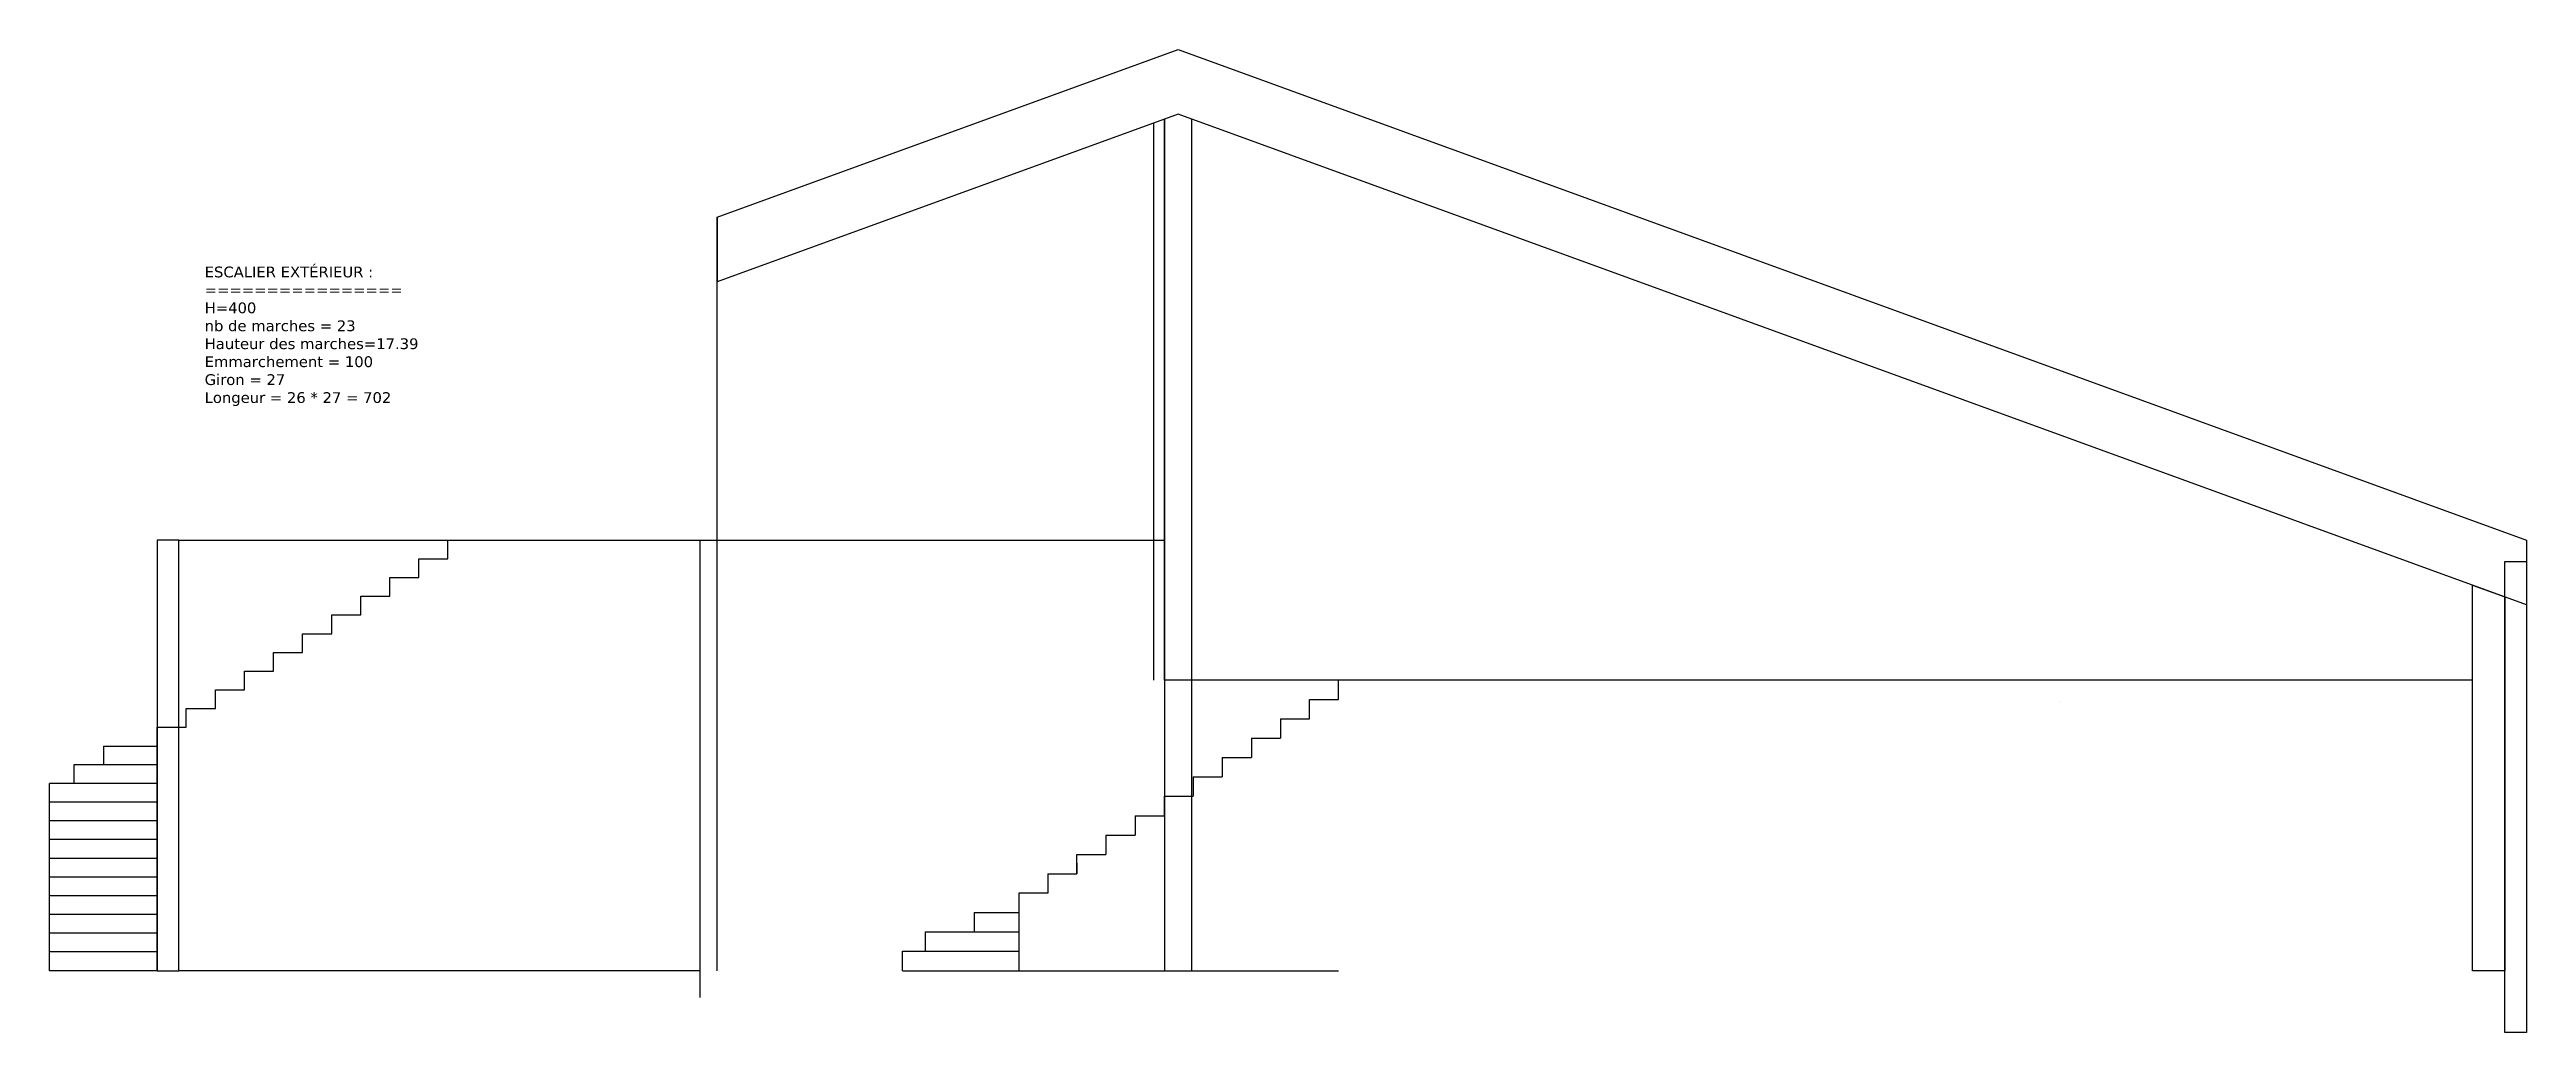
# Model space of a CAD drawing. Header units: centimetres. Extents: x -262314 to 1497847, y -126598 to 219599.
# Drawn here: x 54586 to 77586, y 13471 to 22603 of the extents above; entities that cross this region are included whole.
import ezdxf

# ---------------------------------------------------------------- set-up
doc = ezdxf.new("R2010")
doc.units = ezdxf.units.CM
for name, color, linetype in [('A-FP 1', 2, 'Continuous'), ('A-POTEAU', 44, 'Continuous'), ('A-Roof', 2, 'Continuous'), ('A-Wall', 30, 'Continuous'), ('E-STAIRS', 22, 'Continuous'), ('I-Cloison', 11, 'Continuous'), ('I-STAIRS', 44, 'Continuous'), ('Mur de soutenement', 1, 'Continuous'), ('Title Block', 250, 'Continuous')]:
    doc.layers.add(name, color=color, linetype=linetype)
doc.styles.add('Seb', font='Verdana.ttf')

msp = doc.modelspace()

# ---------------------------------------------------------------- texts
at = {"layer": 'Title Block', "insert": (56026.33, 20586.24), "char_height": 100, "attachment_point": 1, "style": 'Seb'}
msp.add_mtext_dynamic_manual_height_columns('ESCALIER EXTÉRIEUR :\\P================\\PH=400\\Pnb de marches = 23\\PHauteur des marches=17.39\\PEmmarchement = 100\\PGiron = 27\\PLongeur = 26 * 27 = 702', width=2608.2805, gutter_width=500, heights=[0], dxfattribs=at)

# ---------------------------------------------------------------- linework, layer by layer
at = {"layer": 'A-FP 1'}
for p, q in [((55785.97, 18045.26), (60785.97, 18045.26)), ((60785.97, 18045.26), (64939.76, 18045.26))]:
    msp.add_line(p, q, dxfattribs=at)
at = {"layer": 'A-POTEAU'}
for p, q in [((64939.76, 21957.11), (64939.76, 18045.26)), ((64939.76, 21957.11), (64939.76, 14045.26)), ((65189.76, 21957.11), (65189.76, 14045.26))]:
    msp.add_line(p, q, dxfattribs=at)
at = {"layer": 'A-Roof'}
for q in [(65064.76, 22602.61), (60785.97, 20445.26)]:
    msp.add_line((60785.97, 21045.26), q, dxfattribs=at)
for points in [[(65064.76, 22002.61), (60785.97, 20445.26), (60785.97, 21045.26), (65064.76, 22602.61), (77585.97, 18045.26), (77585.97, 17445.26)], [(77385.97, 17518.05), (77385.97, 14045.26), (77085.97, 14045.26), (77085.97, 17627.24)]]:
    msp.add_lwpolyline(points, close=True, dxfattribs=at)
at = {"layer": 'A-Wall'}
for p, q in [((60785.97, 14045.26), (60785.97, 21045.26)), ((60625.97, 18045.26), (60625.97, 13795.26))]:
    msp.add_line(p, q, dxfattribs=at)
at = {"layer": 'E-STAIRS'}
for p, q in [((58285.97, 17871.34), (58285.97, 18045.26)), ((58285.97, 18045.26), (58555.97, 18045.26)), ((58015.97, 17697.43), (58015.97, 17871.34)), ((58015.97, 17871.34), (58285.97, 17871.34)), ((57475.97, 17349.6), (57475.97, 17523.52)), ((57475.97, 17523.52), (57746.29, 17523.52)), ((57746.29, 17523.52), (57746.29, 17697.43)), ((57746.29, 17697.43), (58015.97, 17697.43)), ((57205.97, 17175.69), (57205.97, 17349.6)), ((57205.97, 17349.6), (57475.97, 17349.6)), ((56935.97, 17001.78), (56935.97, 17175.69)), ((56935.97, 17175.69), (57205.97, 17175.69)), ((56395.97, 16653.95), (56395.97, 16827.86)), ((56395.97, 16653.95), (56395.97, 16827.86)), ((56395.97, 16653.95), (56395.97, 16827.86)), ((56395.97, 16827.86), (56665.97, 16827.86)), ((56665.97, 16827.86), (56665.97, 17001.78)), ((56665.97, 17001.78), (56935.97, 17001.78)), ((56125.97, 16480.04), (56125.97, 16653.95)), ((56125.97, 16653.95), (56395.97, 16653.95)), ((55855.97, 16480.04), (56125.97, 16480.04)), ((55855.97, 16306.12), (55855.97, 16480.04)), ((55855.97, 16306.12), (55855.97, 16480.04)), ((55855.97, 16306.12), (55855.97, 16480.04)), ((55085.97, 16132.21), (55585.97, 16132.21)), ((55085.97, 16132.21), (55085.97, 15958.3)), ((55315.97, 16132.21), (55585.97, 16132.21)), ((55585.97, 14045.26), (55585.97, 16306.12)), ((55585.97, 16132.21), (55585.97, 16306.12)), ((55585.97, 16306.12), (55855.97, 16306.12)), ((55585.97, 16132.21), (55585.97, 14045.26)), ((55585.97, 15958.3), (54810.97, 15958.3)), ((54810.97, 15958.3), (54810.97, 15784.39)), ((55585.97, 15784.39), (54585.97, 15784.39)), ((54585.97, 14045.26), (54585.97, 15784.39)), ((55585.97, 15610.47), (54585.97, 15610.47)), ((55585.97, 15436.56), (54585.97, 15436.56)), ((55585.97, 15262.65), (54585.97, 15262.65)), ((55585.97, 15088.73), (54585.97, 15088.73)), ((55585.97, 14914.82), (54585.97, 14914.82)), ((55585.97, 14740.91), (54585.97, 14740.91)), ((55585.97, 14566.99), (54585.97, 14566.99)), ((55585.97, 14393.08), (54585.97, 14393.08)), ((55585.97, 14219.17), (54585.97, 14219.17)), ((55585.97, 14045.26), (54585.97, 14045.26)), ((60625.97, 14045.26), (55785.97, 14045.26))]:
    msp.add_line(p, q, dxfattribs=at)
at = {"layer": 'I-Cloison'}
for p, q in [((64839.76, 16745.26), (64839.76, 21920.71)), ((64939.76, 16745.26), (64939.76, 21957.11)), ((77085.97, 16745.26), (64939.76, 16745.26)), ((73257.47, 16545.26), (73257.47, 16545.26))]:
    msp.add_line(p, q, dxfattribs=at)
at = {"layer": 'I-STAIRS'}
for p, q in [((64939.76, 16745.26), (64939.76, 18045.26)), ((66285.97, 16385.26), (66285.97, 16565.26)), ((66285.97, 16565.26), (66555.97, 16565.26)), ((66555.97, 16565.26), (66555.97, 16745.26)), ((66015.97, 16385.26), (66015.97, 16205.26)), ((66015.97, 16385.26), (66285.97, 16385.26)), ((65745.97, 16205.26), (65745.97, 16025.26)), ((65745.97, 16205.26), (66015.97, 16205.26)), ((65475.97, 16025.26), (65475.97, 15845.26)), ((65475.97, 16025.26), (65745.97, 16025.26)), ((64935.97, 15665.26), (64935.97, 15485.26)), ((64935.97, 15665.26), (65205.97, 15665.26)), ((65205.97, 15845.26), (65205.97, 15665.26)), ((65205.97, 15845.26), (65475.97, 15845.26)), ((64665.97, 15485.26), (64665.97, 15305.26)), ((64665.97, 15485.26), (64935.97, 15485.26)), ((64395.97, 15305.26), (64395.97, 15125.26)), ((64395.97, 15305.26), (64665.97, 15305.26)), ((64125.97, 14945.26), (64125.97, 15125.26)), ((64125.97, 15125.26), (64395.97, 15125.26)), ((64125.97, 15045.26), (64125.97, 14945.26)), ((63585.97, 14765.26), (63585.97, 14045.26)), ((63855.97, 14765.26), (63585.97, 14765.26)), ((63855.97, 14945.26), (64125.97, 14945.26)), ((63855.97, 14945.26), (63855.97, 14765.26)), ((63171.76, 14585.26), (63585.97, 14585.26)), ((63171.76, 14585.26), (63171.76, 14405.26)), ((62716.34, 14405.26), (63585.97, 14405.26)), ((62716.34, 14405.26), (62716.34, 14225.26)), ((62505.97, 14225.26), (63585.97, 14225.26)), ((62505.97, 14045.26), (62505.97, 14225.26)), ((62505.97, 14045.26), (66555.97, 14045.26))]:
    msp.add_line(p, q, dxfattribs=at)
at = {"layer": 'Mur de soutenement'}
for points in [[(55785.97, 14045.26), (55785.97, 18045.26), (55585.97, 18045.26), (55585.97, 14045.26)], [(77585.97, 13471.12), (77385.97, 13471.12), (77385.97, 17845.26), (77585.97, 17845.26)]]:
    msp.add_lwpolyline(points, close=True, dxfattribs=at)

msp.set_redraw_order([(e.dxf.handle, doc.entitydb.next_handle()) for e in msp.query("TEXT MTEXT ATTDEF DIMENSION ARC_DIMENSION")])  # texts and dimensions are drawn at this point

doc.saveas('drawing.dxf')
